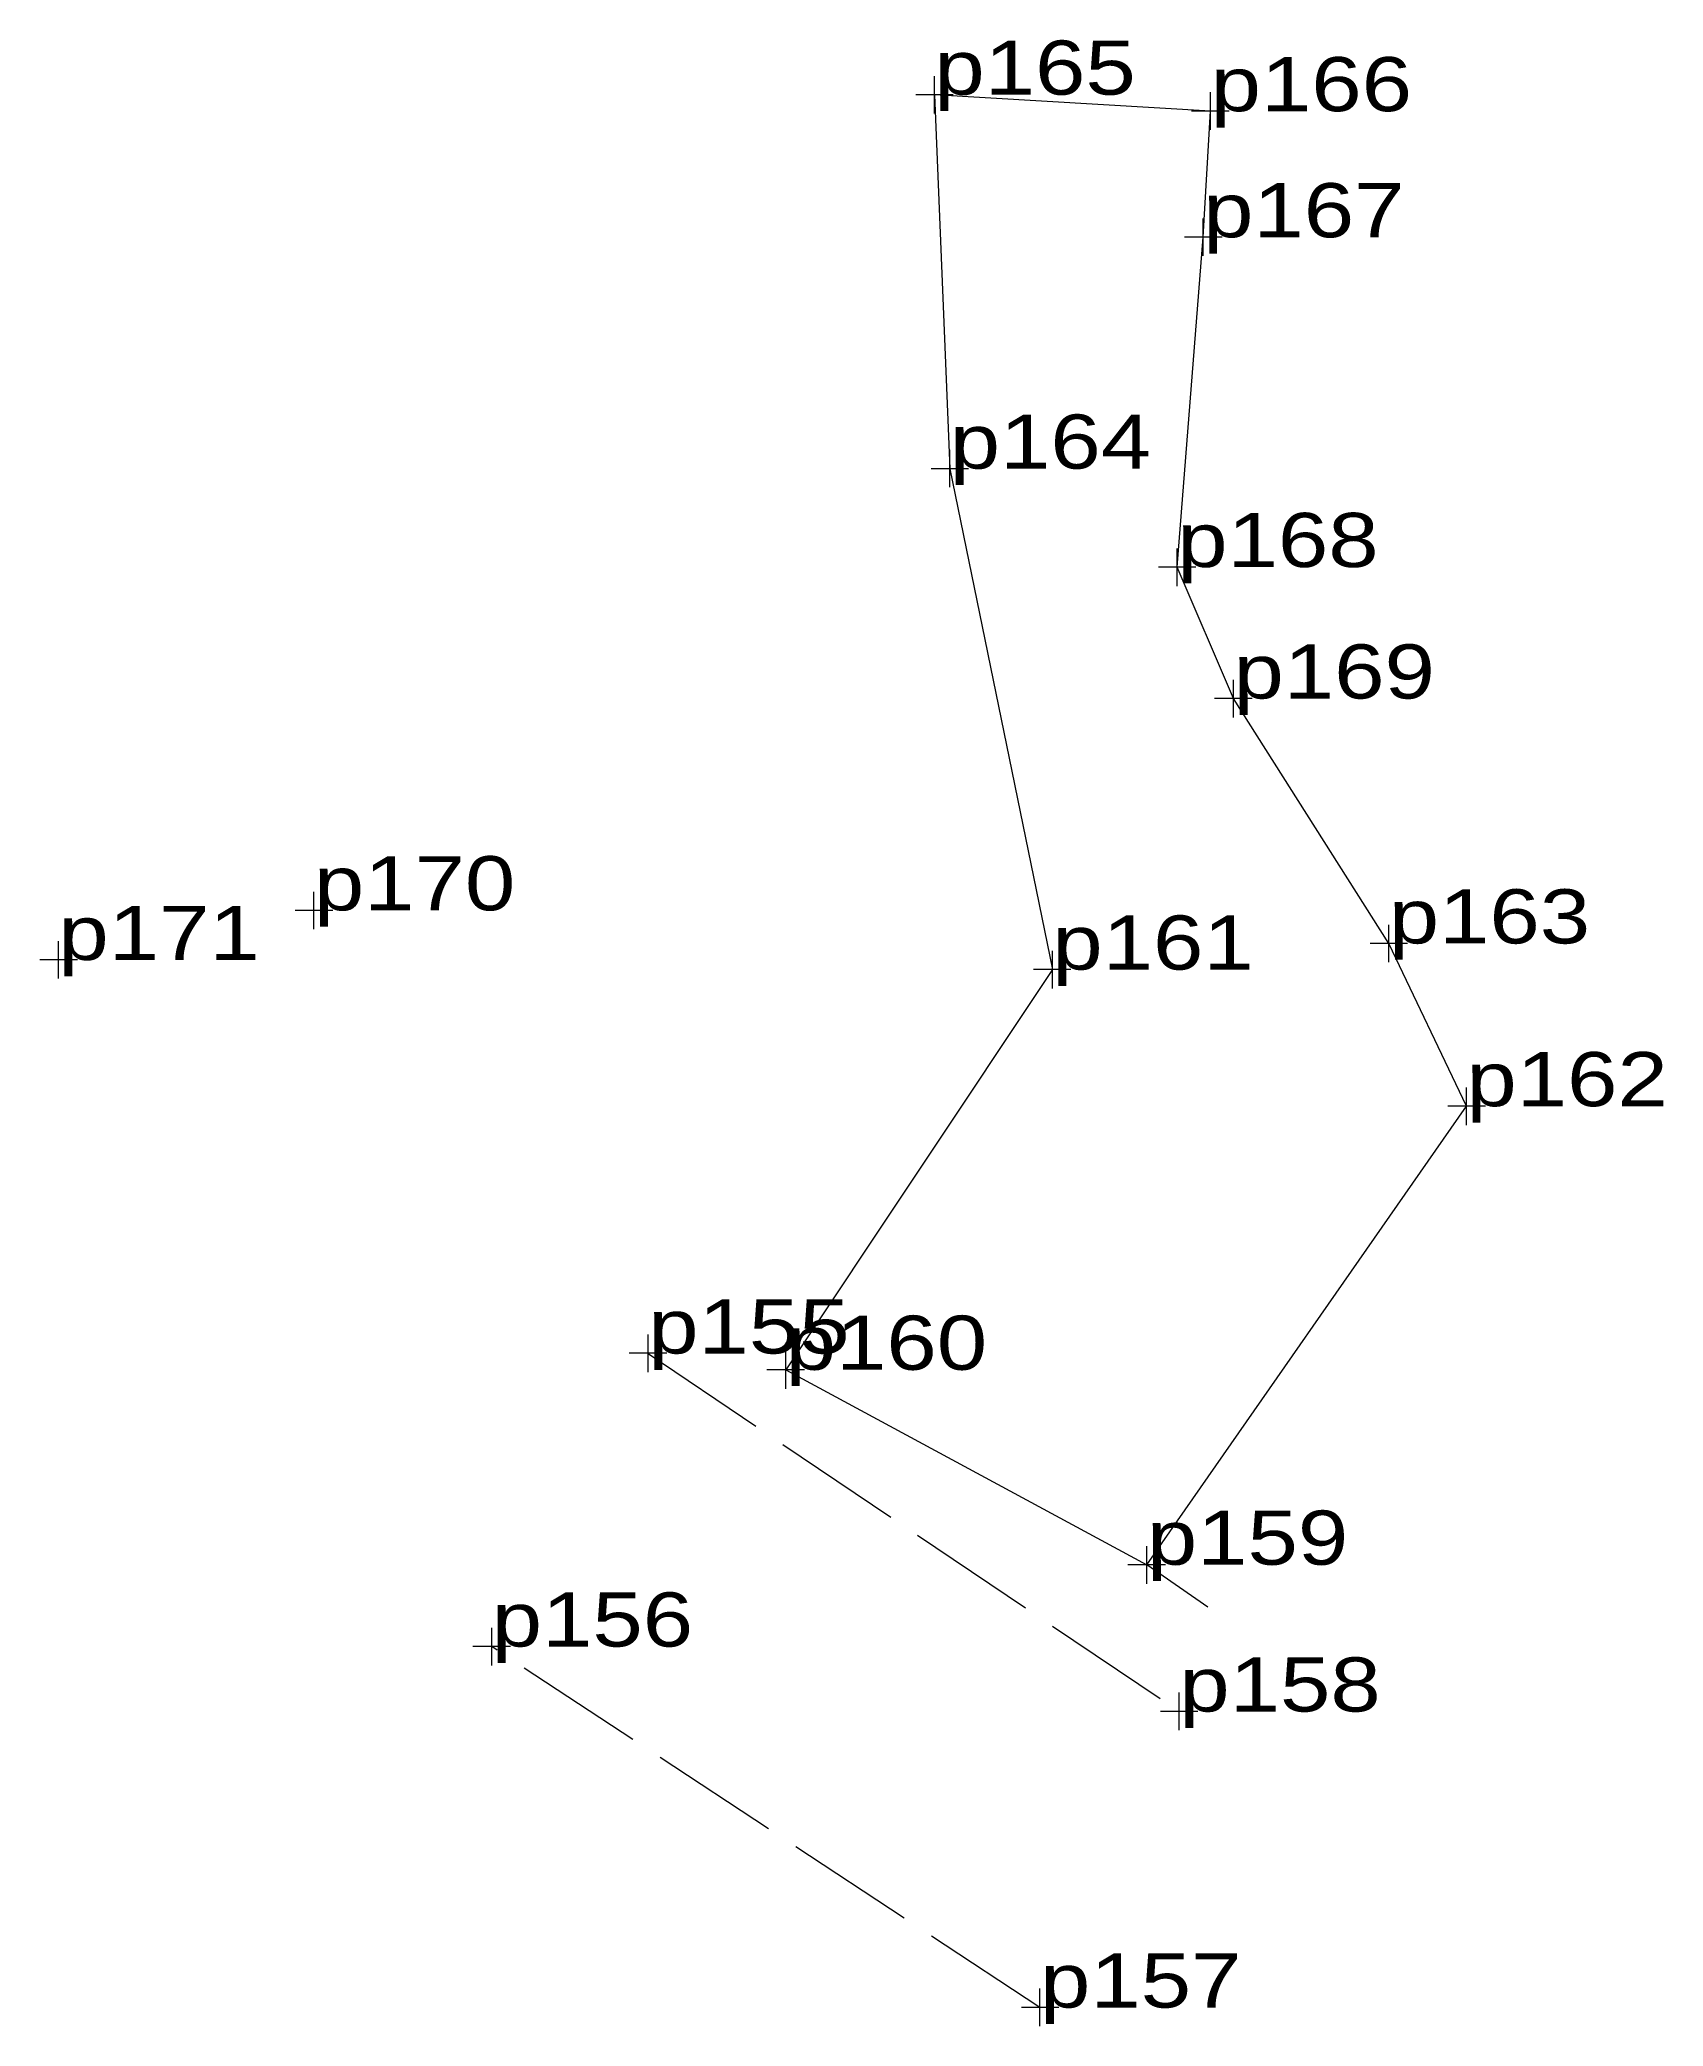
# Model space of a CAD drawing. Header units: metres. Extents: x 536275 to 560205, y 1827744 to 1849981.
# Drawn here: x 543701.9 to 543755.8, y 1834864.9 to 1834930.9 of the extents above; entities that cross this region are included whole.
import ezdxf

# ---------------------------------------------------------------- set-up
doc = ezdxf.new("R2010")
doc.units = ezdxf.units.M
doc.header["$LTSCALE"] = 0.72
doc.linetypes.add('LONG_DASHED', pattern=[7.5, 6, -1.5])
doc.layers.add('10', color=7, linetype='LONG_DASHED', lineweight=13)
doc.layers.add('7', color=7, linetype='Continuous', lineweight=13)
doc.layers.add('12', color=7, linetype='Continuous')

msp = doc.modelspace()

# ---------------------------------------------------------------- texts
at = {"layer": '12', "width": 1.25}
for s, p in [('p165', (543731.6, 1834929.1)), ('p165', (543731.6, 1834929.1)), ('p166', (543740.78, 1834928.55)), ('p166', (543740.78, 1834928.55)), ('p167', (543740.53, 1834924.36)), ('p167', (543740.53, 1834924.36)), ('p164', (543732.11, 1834916.67)), ('p164', (543732.11, 1834916.67)), ('p168', (543739.67, 1834913.4)), ('p168', (543739.67, 1834913.4)), ('p169', (543741.54, 1834909.03)), ('p169', (543741.54, 1834909.03)), ('p170', (543710.98, 1834901.99)), ('p170', (543710.98, 1834901.99)), ('p163', (543746.7, 1834900.89)), ('p163', (543746.7, 1834900.89)), ('p171', (543702.49, 1834900.34)), ('p171', (543702.49, 1834900.34)), ('p161', (543735.52, 1834900.02)), ('p161', (543735.52, 1834900.02)), ('p162', (543749.28, 1834895.48)), ('p162', (543749.28, 1834895.48)), ('p155', (543722.09, 1834887.26)), ('p155', (543722.09, 1834887.26)), ('p160', (543726.66, 1834886.72)), ('p160', (543726.66, 1834886.72)), ('p159', (543738.66, 1834880.24)), ('p159', (543738.66, 1834880.24)), ('p156', (543716.89, 1834877.52)), ('p156', (543716.89, 1834877.52)), ('p158', (543739.74, 1834875.36)), ('p158', (543739.74, 1834875.36)), ('p157', (543735.11, 1834865.52)), ('p157', (543735.11, 1834865.52))]:
    msp.add_text(s, height=1.8, dxfattribs=at).set_placement(p)

# ---------------------------------------------------------------- linework, layer by layer
at = {"layer": '10'}
for p, q in [((543722.09, 1834887.26), (543739.74, 1834875.36)), ((543735.11, 1834865.52), (543716.89, 1834877.52))]:
    msp.add_line(p, q, dxfattribs=at)
at = {"layer": '10', "linetype": 'Continuous'}
msp.add_line((543740.69, 1834878.83), (543738.66, 1834880.24), dxfattribs=at)
msp.add_lwpolyline([(543738.66, 1834880.24), (543749.28, 1834895.48), (543746.7, 1834900.89), (543741.54, 1834909.03), (543739.67, 1834913.4), (543740.53, 1834924.36), (543740.78, 1834928.55), (543731.6, 1834929.1), (543732.11, 1834916.67), (543735.52, 1834900.02), (543726.66, 1834886.72)], close=True, dxfattribs=at)
at = {"layer": '7'}
for p, q in [((543731.6, 1834928.47), (543731.6, 1834929.72)), ((543731.6, 1834928.47), (543731.6, 1834929.72)), ((543740.78, 1834927.93), (543740.78, 1834929.18)), ((543740.78, 1834927.93), (543740.78, 1834929.18)), ((543732.22, 1834929.09), (543730.98, 1834929.09)), ((543732.22, 1834929.09), (543730.98, 1834929.09)), ((543741.4, 1834928.55), (543740.15, 1834928.55)), ((543741.4, 1834928.55), (543740.15, 1834928.55)), ((543740.53, 1834923.74), (543740.53, 1834924.99)), ((543740.53, 1834923.74), (543740.53, 1834924.99)), ((543741.16, 1834924.36), (543739.91, 1834924.36)), ((543741.16, 1834924.36), (543739.91, 1834924.36)), ((543732.11, 1834916.05), (543732.11, 1834917.3)), ((543732.11, 1834916.05), (543732.11, 1834917.3)), ((543732.73, 1834916.67), (543731.49, 1834916.67)), ((543732.73, 1834916.67), (543731.49, 1834916.67)), ((543739.67, 1834912.77), (543739.67, 1834914.02)), ((543739.67, 1834912.77), (543739.67, 1834914.02)), ((543740.29, 1834913.4), (543739.05, 1834913.4)), ((543740.29, 1834913.4), (543739.05, 1834913.4)), ((543741.54, 1834908.4), (543741.54, 1834909.65)), ((543741.54, 1834908.4), (543741.54, 1834909.65)), ((543742.16, 1834909.03), (543740.91, 1834909.03)), ((543742.16, 1834909.03), (543740.91, 1834909.03)), ((543710.98, 1834901.36), (543710.98, 1834902.61)), ((543710.98, 1834901.36), (543710.98, 1834902.61)), ((543711.61, 1834901.99), (543710.36, 1834901.99)), ((543711.61, 1834901.99), (543710.36, 1834901.99)), ((543746.7, 1834900.27), (543746.7, 1834901.51)), ((543746.7, 1834900.27), (543746.7, 1834901.51)), ((543702.49, 1834899.72), (543702.49, 1834900.97)), ((543702.49, 1834899.72), (543702.49, 1834900.97)), ((543747.32, 1834900.89), (543746.08, 1834900.89)), ((543747.32, 1834900.89), (543746.08, 1834900.89)), ((543703.12, 1834900.34), (543701.87, 1834900.34)), ((543703.12, 1834900.34), (543701.87, 1834900.34)), ((543735.52, 1834899.39), (543735.52, 1834900.64)), ((543735.52, 1834899.39), (543735.52, 1834900.64)), ((543736.14, 1834900.02), (543734.89, 1834900.02)), ((543736.14, 1834900.02), (543734.89, 1834900.02)), ((543749.91, 1834895.48), (543748.66, 1834895.48)), ((543749.91, 1834895.48), (543748.66, 1834895.48)), ((543749.28, 1834894.85), (543749.28, 1834896.1)), ((543749.28, 1834894.85), (543749.28, 1834896.1)), ((543722.09, 1834886.64), (543722.09, 1834887.89)), ((543722.09, 1834886.64), (543722.09, 1834887.89)), ((543722.71, 1834887.27), (543721.46, 1834887.27)), ((543722.71, 1834887.27), (543721.46, 1834887.27)), ((543726.66, 1834886.09), (543726.66, 1834887.34)), ((543726.66, 1834886.09), (543726.66, 1834887.34)), ((543727.28, 1834886.72), (543726.03, 1834886.72)), ((543727.28, 1834886.72), (543726.03, 1834886.72)), ((543738.66, 1834879.61), (543738.66, 1834880.86)), ((543738.66, 1834879.61), (543738.66, 1834880.86)), ((543739.28, 1834880.24), (543738.03, 1834880.24)), ((543739.28, 1834880.24), (543738.03, 1834880.24)), ((543716.89, 1834876.89), (543716.89, 1834878.14)), ((543716.89, 1834876.89), (543716.89, 1834878.14)), ((543717.51, 1834877.52), (543716.26, 1834877.52)), ((543717.51, 1834877.52), (543716.26, 1834877.52)), ((543739.74, 1834874.74), (543739.74, 1834875.99)), ((543739.74, 1834874.74), (543739.74, 1834875.99)), ((543740.36, 1834875.36), (543739.11, 1834875.36)), ((543740.36, 1834875.36), (543739.11, 1834875.36)), ((543735.11, 1834864.9), (543735.11, 1834866.15)), ((543735.11, 1834864.9), (543735.11, 1834866.15)), ((543735.74, 1834865.52), (543734.49, 1834865.52)), ((543735.74, 1834865.52), (543734.49, 1834865.52))]:
    msp.add_line(p, q, dxfattribs=at)

msp.set_redraw_order([(e.dxf.handle, doc.entitydb.next_handle()) for e in msp.query("TEXT MTEXT ATTDEF DIMENSION ARC_DIMENSION")])  # texts and dimensions are drawn at this point

doc.saveas('drawing.dxf')
